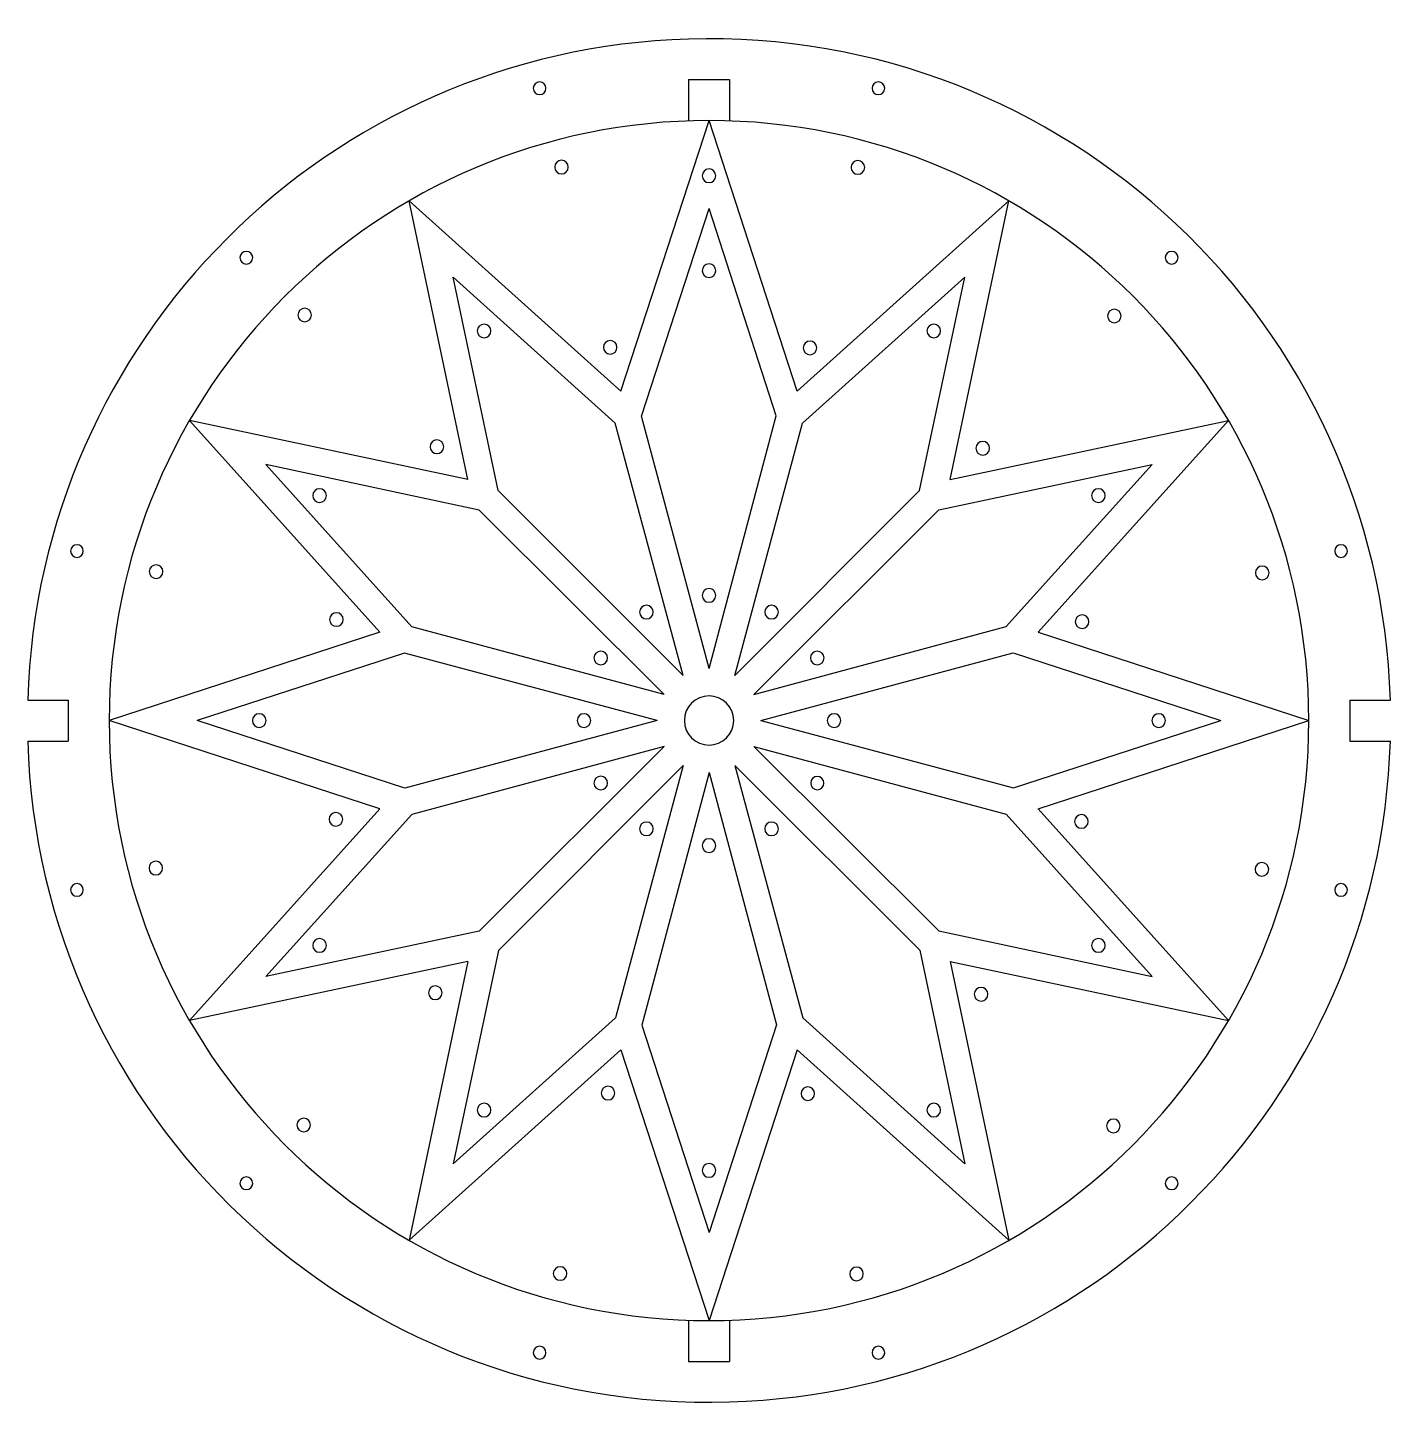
# Model space of a CAD drawing. Extents: x 99 to 198, y 54 to 156.
import ezdxf

# ---------------------------------------------------------------- set-up
doc = ezdxf.new("R2010")
doc.units = 0
doc.header["$MEASUREMENT"] = 0
doc.layers.add('MODELSKETCH_VISIBLE', color=7, linetype='CONTINUOUS')

# ---------------------------------------------------------------- blocks, each defined once
blk = doc.blocks.new('BLOCK_2')
at = {"layer": 'MODELSKETCH_VISIBLE'}
blk.add_open_spline([(158.84, 64.72), (158.84, 65), (159.07, 65.22), (159.34, 65.22), (159.62, 65.22), (159.84, 65), (159.84, 64.72), (159.84, 64.45), (159.62, 64.22), (159.34, 64.22), (159.07, 64.22), (158.84, 64.45), (158.84, 64.72), (158.84, 64.72), (158.84, 64.72), (158.84, 64.72)], degree=3, knots=[0, 0, 0, 0, 1, 1, 1, 2, 2, 2, 3, 3, 3, 4, 4, 4, 5, 5, 5, 5], dxfattribs=at)
blk = doc.blocks.new('BLOCK_3')
at = {"layer": 'MODELSKETCH_VISIBLE'}
blk.add_lwpolyline([(150.42, 102.01), (163.98, 88.45)], dxfattribs=at)
blk = doc.blocks.new('BLOCK_4')
at = {"layer": 'MODELSKETCH_VISIBLE'}
blk.add_lwpolyline([(151.82, 103.4), (165.39, 89.87)], dxfattribs=at)
blk = doc.blocks.new('BLOCK_5')
at = {"layer": 'MODELSKETCH_VISIBLE'}
blk.add_lwpolyline([(151.82, 103.4), (170.33, 98.44)], dxfattribs=at)
blk = doc.blocks.new('BLOCK_6')
at = {"layer": 'MODELSKETCH_VISIBLE'}
blk.add_lwpolyline([(152.33, 105.3), (170.84, 110.27)], dxfattribs=at)
blk = doc.blocks.new('BLOCK_7')
at = {"layer": 'MODELSKETCH_VISIBLE'}
blk.add_lwpolyline([(151.82, 107.21), (170.33, 112.2)], dxfattribs=at)
blk = doc.blocks.new('BLOCK_8')
at = {"layer": 'MODELSKETCH_VISIBLE'}
blk.add_open_spline([(135.63, 58.94), (135.63, 59.2), (135.84, 59.41), (136.1, 59.41), (136.35, 59.41), (136.56, 59.2), (136.56, 58.94), (136.56, 58.68), (136.35, 58.47), (136.1, 58.47), (135.84, 58.47), (135.63, 58.68), (135.63, 58.94), (135.63, 58.94), (135.63, 58.94), (135.63, 58.94)], degree=3, knots=[0, 0, 0, 0, 1, 1, 1, 2, 2, 2, 3, 3, 3, 4, 4, 4, 5, 5, 5, 5], dxfattribs=at)
blk = doc.blocks.new('BLOCK_9')
at = {"layer": 'MODELSKETCH_VISIBLE'}
blk.add_lwpolyline([(150.42, 108.6), (163.96, 122.18)], dxfattribs=at)
blk = doc.blocks.new('BLOCK_10')
at = {"layer": 'MODELSKETCH_VISIBLE'}
blk.add_open_spline([(155.98, 100.72), (155.98, 100.99), (156.2, 101.2), (156.46, 101.2), (156.73, 101.2), (156.95, 100.99), (156.95, 100.72), (156.95, 100.45), (156.73, 100.23), (156.46, 100.23), (156.2, 100.23), (155.98, 100.45), (155.98, 100.72), (155.98, 100.72), (155.98, 100.72), (155.98, 100.72)], degree=3, knots=[0, 0, 0, 0, 1, 1, 1, 2, 2, 2, 3, 3, 3, 4, 4, 4, 5, 5, 5, 5], dxfattribs=at)
blk = doc.blocks.new('BLOCK_11')
at = {"layer": 'MODELSKETCH_VISIBLE'}
blk.add_lwpolyline([(150.42, 108.6), (155.38, 127.12)], dxfattribs=at)
blk = doc.blocks.new('BLOCK_12')
at = {"layer": 'MODELSKETCH_VISIBLE'}
blk.add_open_spline([(118.36, 135.04), (118.36, 135.31), (118.58, 135.54), (118.86, 135.54), (119.13, 135.54), (119.36, 135.31), (119.36, 135.04), (119.36, 134.76), (119.13, 134.54), (118.86, 134.54), (118.58, 134.54), (118.36, 134.76), (118.36, 135.04), (118.36, 135.04), (118.36, 135.04), (118.36, 135.04)], degree=3, knots=[0, 0, 0, 0, 1, 1, 1, 2, 2, 2, 3, 3, 3, 4, 4, 4, 5, 5, 5, 5], dxfattribs=at)
blk = doc.blocks.new('BLOCK_13')
at = {"layer": 'MODELSKETCH_VISIBLE'}
blk.add_lwpolyline([(148.52, 109.11), (153.45, 127.64)], dxfattribs=at)
blk = doc.blocks.new('BLOCK_14')
at = {"layer": 'MODELSKETCH_VISIBLE'}
blk.add_lwpolyline([(148.52, 109.11), (143.56, 127.63)], dxfattribs=at)
blk = doc.blocks.new('BLOCK_15')
at = {"layer": 'MODELSKETCH_VISIBLE'}
blk.add_open_spline([(177.75, 134.97), (177.75, 135.24), (177.98, 135.47), (178.25, 135.47), (178.53, 135.47), (178.75, 135.24), (178.75, 134.97), (178.75, 134.69), (178.53, 134.47), (178.25, 134.47), (177.98, 134.47), (177.75, 134.69), (177.75, 134.97), (177.75, 134.97), (177.75, 134.97), (177.75, 134.97)], degree=3, knots=[0, 0, 0, 0, 1, 1, 1, 2, 2, 2, 3, 3, 3, 4, 4, 4, 5, 5, 5, 5], dxfattribs=at)
blk = doc.blocks.new('BLOCK_16')
at = {"layer": 'MODELSKETCH_VISIBLE'}
blk.add_lwpolyline([(126.71, 112.17), (116, 124.08)], dxfattribs=at)
blk = doc.blocks.new('BLOCK_17')
at = {"layer": 'MODELSKETCH_VISIBLE'}
blk.add_lwpolyline([(144.71, 105.3), (126.2, 100.34)], dxfattribs=at)
blk = doc.blocks.new('BLOCK_18')
at = {"layer": 'MODELSKETCH_VISIBLE'}
blk.add_lwpolyline([(101.52, 106.8), (101.52, 103.8)], dxfattribs=at)
blk = doc.blocks.new('BLOCK_19')
at = {"layer": 'MODELSKETCH_VISIBLE'}
blk.add_lwpolyline([(141.65, 83.49), (129.75, 72.79)], dxfattribs=at)
blk = doc.blocks.new('BLOCK_20')
at = {"layer": 'MODELSKETCH_VISIBLE'}
blk.add_open_spline([(101.69, 92.88), (101.69, 93.14), (101.9, 93.35), (102.16, 93.35), (102.41, 93.35), (102.62, 93.14), (102.62, 92.88), (102.62, 92.62), (102.41, 92.41), (102.16, 92.41), (101.9, 92.41), (101.69, 92.62), (101.69, 92.88), (101.69, 92.88), (101.69, 92.88), (101.69, 92.88)], degree=3, knots=[0, 0, 0, 0, 1, 1, 1, 2, 2, 2, 3, 3, 3, 4, 4, 4, 5, 5, 5, 5], dxfattribs=at)
blk = doc.blocks.new('BLOCK_21')
at = {"layer": 'MODELSKETCH_VISIBLE'}
blk.add_lwpolyline([(145.22, 103.4), (126.71, 98.41)], dxfattribs=at)
blk = doc.blocks.new('BLOCK_22')
at = {"layer": 'MODELSKETCH_VISIBLE'}
blk.add_lwpolyline([(98.54, 103.8), (101.52, 103.8)], dxfattribs=at)
blk = doc.blocks.new('BLOCK_23')
at = {"layer": 'MODELSKETCH_VISIBLE'}
blk.add_lwpolyline([(148.52, 101.5), (143.59, 82.97)], dxfattribs=at)
blk = doc.blocks.new('BLOCK_24')
at = {"layer": 'MODELSKETCH_VISIBLE'}
blk.add_lwpolyline([(195.52, 103.8), (198.5, 103.8)], dxfattribs=at)
blk = doc.blocks.new('BLOCK_25')
at = {"layer": 'MODELSKETCH_VISIBLE'}
blk.add_lwpolyline([(170.33, 98.44), (181.04, 86.53)], dxfattribs=at)
blk = doc.blocks.new('BLOCK_26')
at = {"layer": 'MODELSKETCH_VISIBLE'}
blk.add_open_spline([(137.2, 145.89), (137.2, 146.16), (137.42, 146.39), (137.7, 146.39), (137.97, 146.39), (138.2, 146.16), (138.2, 145.89), (138.2, 145.61), (137.97, 145.39), (137.7, 145.39), (137.42, 145.39), (137.2, 145.61), (137.2, 145.89), (137.2, 145.89), (137.2, 145.89), (137.2, 145.89)], degree=3, knots=[0, 0, 0, 0, 1, 1, 1, 2, 2, 2, 3, 3, 3, 4, 4, 4, 5, 5, 5, 5], dxfattribs=at)
blk = doc.blocks.new('BLOCK_27')
at = {"layer": 'MODELSKETCH_VISIBLE'}
blk.add_lwpolyline([(147.02, 152.3), (150.02, 152.3)], dxfattribs=at)
blk = doc.blocks.new('BLOCK_28')
at = {"layer": 'MODELSKETCH_VISIBLE'}
blk.add_open_spline([(119.45, 88.81), (119.45, 89.09), (119.67, 89.31), (119.95, 89.31), (120.23, 89.31), (120.45, 89.09), (120.45, 88.81), (120.45, 88.53), (120.23, 88.31), (119.95, 88.31), (119.67, 88.31), (119.45, 88.53), (119.45, 88.81), (119.45, 88.81), (119.45, 88.81), (119.45, 88.81)], degree=3, knots=[0, 0, 0, 0, 1, 1, 1, 2, 2, 2, 3, 3, 3, 4, 4, 4, 5, 5, 5, 5], dxfattribs=at)
blk = doc.blocks.new('BLOCK_29')
at = {"layer": 'MODELSKETCH_VISIBLE'}
blk.add_lwpolyline([(165.39, 89.87), (181.04, 86.53)], dxfattribs=at)
blk = doc.blocks.new('BLOCK_30')
at = {"layer": 'MODELSKETCH_VISIBLE'}
blk.add_open_spline([(148.02, 145.25), (148.02, 145.52), (148.24, 145.75), (148.52, 145.75), (148.8, 145.75), (149.02, 145.52), (149.02, 145.25), (149.02, 144.97), (148.8, 144.75), (148.52, 144.75), (148.24, 144.75), (148.02, 144.97), (148.02, 145.25), (148.02, 145.25), (148.02, 145.25), (148.02, 145.25)], degree=3, knots=[0, 0, 0, 0, 1, 1, 1, 2, 2, 2, 3, 3, 3, 4, 4, 4, 5, 5, 5, 5], dxfattribs=at)
blk = doc.blocks.new('BLOCK_31')
at = {"layer": 'MODELSKETCH_VISIBLE'}
blk.add_open_spline([(98.54, 103.8), (99.37, 76.2), (122.42, 54.5), (150.02, 55.33), (176.46, 56.12), (197.7, 77.37), (198.5, 103.8)], degree=3, knots=[0, 0, 0, 0, 1, 1, 1, 2, 2, 2, 2], dxfattribs=at)
blk = doc.blocks.new('BLOCK_32')
at = {"layer": 'MODELSKETCH_VISIBLE'}
blk.add_lwpolyline([(151.82, 107.21), (165.37, 120.76)], dxfattribs=at)
blk = doc.blocks.new('BLOCK_33')
at = {"layer": 'MODELSKETCH_VISIBLE'}
blk.add_open_spline([(148.02, 96.13), (148.02, 96.41), (148.24, 96.63), (148.52, 96.63), (148.8, 96.63), (149.02, 96.41), (149.02, 96.13), (149.02, 95.86), (148.8, 95.63), (148.52, 95.63), (148.24, 95.63), (148.02, 95.86), (148.02, 96.13), (148.02, 96.13), (148.02, 96.13), (148.02, 96.13)], degree=3, knots=[0, 0, 0, 0, 1, 1, 1, 2, 2, 2, 3, 3, 3, 4, 4, 4, 5, 5, 5, 5], dxfattribs=at)
blk = doc.blocks.new('BLOCK_34')
at = {"layer": 'MODELSKETCH_VISIBLE'}
blk.add_lwpolyline([(155.41, 83.5), (167.29, 72.79)], dxfattribs=at)
blk = doc.blocks.new('BLOCK_35')
at = {"layer": 'MODELSKETCH_VISIBLE'}
blk.add_lwpolyline([(143.59, 82.97), (148.52, 67.76)], dxfattribs=at)
blk = doc.blocks.new('BLOCK_36')
at = {"layer": 'MODELSKETCH_VISIBLE'}
blk.add_open_spline([(175.34, 97.9), (175.34, 98.17), (175.57, 98.4), (175.84, 98.4), (176.12, 98.4), (176.34, 98.17), (176.34, 97.9), (176.34, 97.62), (176.12, 97.4), (175.84, 97.4), (175.57, 97.4), (175.34, 97.62), (175.34, 97.9), (175.34, 97.9), (175.34, 97.9), (175.34, 97.9)], degree=3, knots=[0, 0, 0, 0, 1, 1, 1, 2, 2, 2, 3, 3, 3, 4, 4, 4, 5, 5, 5, 5], dxfattribs=at)
blk = doc.blocks.new('BLOCK_37')
at = {"layer": 'MODELSKETCH_VISIBLE'}
blk.add_lwpolyline([(145.22, 103.4), (131.67, 89.85)], dxfattribs=at)
blk = doc.blocks.new('BLOCK_38')
at = {"layer": 'MODELSKETCH_VISIBLE'}
blk.add_open_spline([(127.94, 85.34), (127.94, 85.62), (128.17, 85.84), (128.44, 85.84), (128.72, 85.84), (128.94, 85.62), (128.94, 85.34), (128.94, 85.07), (128.72, 84.84), (128.44, 84.84), (128.17, 84.84), (127.94, 85.07), (127.94, 85.34), (127.94, 85.34), (127.94, 85.34), (127.94, 85.34)], degree=3, knots=[0, 0, 0, 0, 1, 1, 1, 2, 2, 2, 3, 3, 3, 4, 4, 4, 5, 5, 5, 5], dxfattribs=at)
blk = doc.blocks.new('BLOCK_39')
at = {"layer": 'MODELSKETCH_VISIBLE'}
blk.add_lwpolyline([(98.54, 106.8), (101.52, 106.8)], dxfattribs=at)
blk = doc.blocks.new('BLOCK_40')
at = {"layer": 'MODELSKETCH_VISIBLE'}
blk.add_lwpolyline([(153.48, 82.98), (148.52, 67.76)], dxfattribs=at)
blk = doc.blocks.new('BLOCK_41')
at = {"layer": 'MODELSKETCH_VISIBLE'}
blk.add_lwpolyline([(170.85, 100.37), (186.07, 105.3)], dxfattribs=at)
blk = doc.blocks.new('BLOCK_42')
at = {"layer": 'MODELSKETCH_VISIBLE'}
blk.add_lwpolyline([(170.84, 110.27), (186.07, 105.3)], dxfattribs=at)
blk = doc.blocks.new('BLOCK_43')
at = {"layer": 'MODELSKETCH_VISIBLE'}
blk.add_lwpolyline([(147.02, 61.33), (147.02, 58.3)], dxfattribs=at)
blk = doc.blocks.new('BLOCK_44')
at = {"layer": 'MODELSKETCH_VISIBLE'}
blk.add_lwpolyline([(130.84, 122.98), (126.52, 143.41)], dxfattribs=at)
blk = doc.blocks.new('BLOCK_45')
at = {"layer": 'MODELSKETCH_VISIBLE'}
blk.add_lwpolyline([(142.05, 129.45), (126.52, 143.41)], dxfattribs=at)
blk = doc.blocks.new('BLOCK_46')
at = {"layer": 'MODELSKETCH_VISIBLE'}
blk.add_open_spline([(155.27, 77.94), (155.27, 78.21), (155.49, 78.44), (155.77, 78.44), (156.04, 78.44), (156.27, 78.21), (156.27, 77.94), (156.27, 77.66), (156.04, 77.44), (155.77, 77.44), (155.49, 77.44), (155.27, 77.66), (155.27, 77.94), (155.27, 77.94), (155.27, 77.94), (155.27, 77.94)], degree=3, knots=[0, 0, 0, 0, 1, 1, 1, 2, 2, 2, 3, 3, 3, 4, 4, 4, 5, 5, 5, 5], dxfattribs=at)
blk = doc.blocks.new('BLOCK_47')
at = {"layer": 'MODELSKETCH_VISIBLE'}
blk.add_lwpolyline([(124.37, 111.77), (110.41, 127.3)], dxfattribs=at)
blk = doc.blocks.new('BLOCK_48')
at = {"layer": 'MODELSKETCH_VISIBLE'}
blk.add_lwpolyline([(154.99, 129.45), (148.52, 149.3)], dxfattribs=at)
blk = doc.blocks.new('BLOCK_49')
at = {"layer": 'MODELSKETCH_VISIBLE'}
blk.add_lwpolyline([(195.52, 106.8), (195.52, 103.8)], dxfattribs=at)
blk = doc.blocks.new('BLOCK_50')
at = {"layer": 'MODELSKETCH_VISIBLE'}
blk.add_open_spline([(107.46, 116.22), (107.46, 116.5), (107.69, 116.72), (107.96, 116.72), (108.24, 116.72), (108.46, 116.5), (108.46, 116.22), (108.46, 115.95), (108.24, 115.72), (107.96, 115.72), (107.69, 115.72), (107.46, 115.95), (107.46, 116.22), (107.46, 116.22), (107.46, 116.22), (107.46, 116.22)], degree=3, knots=[0, 0, 0, 0, 1, 1, 1, 2, 2, 2, 3, 3, 3, 4, 4, 4, 5, 5, 5, 5], dxfattribs=at)
blk = doc.blocks.new('BLOCK_51')
at = {"layer": 'MODELSKETCH_VISIBLE'}
blk.add_lwpolyline([(124.37, 111.77), (104.52, 105.3)], dxfattribs=at)
blk = doc.blocks.new('BLOCK_52')
at = {"layer": 'MODELSKETCH_VISIBLE'}
blk.add_lwpolyline([(154.99, 129.45), (170.52, 143.41)], dxfattribs=at)
blk = doc.blocks.new('BLOCK_53')
at = {"layer": 'MODELSKETCH_VISIBLE'}
blk.add_open_spline([(157.19, 105.3), (157.19, 105.58), (157.42, 105.8), (157.69, 105.8), (157.97, 105.8), (158.19, 105.58), (158.19, 105.3), (158.19, 105.03), (157.97, 104.8), (157.69, 104.8), (157.42, 104.8), (157.19, 105.03), (157.19, 105.3), (157.19, 105.3), (157.19, 105.3), (157.19, 105.3)], degree=3, knots=[0, 0, 0, 0, 1, 1, 1, 2, 2, 2, 3, 3, 3, 4, 4, 4, 5, 5, 5, 5], dxfattribs=at)
blk = doc.blocks.new('BLOCK_54')
at = {"layer": 'MODELSKETCH_VISIBLE'}
blk.add_lwpolyline([(126.19, 110.24), (110.97, 105.3)], dxfattribs=at)
blk = doc.blocks.new('BLOCK_55')
at = {"layer": 'MODELSKETCH_VISIBLE'}
blk.add_open_spline([(176.59, 121.8), (176.59, 122.07), (176.81, 122.3), (177.09, 122.3), (177.37, 122.3), (177.59, 122.07), (177.59, 121.8), (177.59, 121.52), (177.37, 121.3), (177.09, 121.3), (176.81, 121.3), (176.59, 121.52), (176.59, 121.8), (176.59, 121.8), (176.59, 121.8), (176.59, 121.8)], degree=3, knots=[0, 0, 0, 0, 1, 1, 1, 2, 2, 2, 3, 3, 3, 4, 4, 4, 5, 5, 5, 5], dxfattribs=at)
blk = doc.blocks.new('BLOCK_56')
at = {"layer": 'MODELSKETCH_VISIBLE'}
blk.add_lwpolyline([(126.2, 100.34), (110.97, 105.3)], dxfattribs=at)
blk = doc.blocks.new('BLOCK_57')
at = {"layer": 'MODELSKETCH_VISIBLE'}
blk.add_open_spline([(135.63, 151.67), (135.63, 151.93), (135.84, 152.14), (136.1, 152.14), (136.35, 152.14), (136.56, 151.93), (136.56, 151.67), (136.56, 151.41), (136.35, 151.2), (136.1, 151.2), (135.84, 151.2), (135.63, 151.41), (135.63, 151.67), (135.63, 151.67), (135.63, 151.67), (135.63, 151.67)], degree=3, knots=[0, 0, 0, 0, 1, 1, 1, 2, 2, 2, 3, 3, 3, 4, 4, 4, 5, 5, 5, 5], dxfattribs=at)
blk = doc.blocks.new('BLOCK_58')
at = {"layer": 'MODELSKETCH_VISIBLE'}
blk.add_lwpolyline([(124.37, 98.83), (110.41, 83.3)], dxfattribs=at)
blk = doc.blocks.new('BLOCK_59')
at = {"layer": 'MODELSKETCH_VISIBLE'}
blk.add_open_spline([(143.43, 97.36), (143.43, 97.64), (143.66, 97.86), (143.93, 97.86), (144.21, 97.86), (144.43, 97.64), (144.43, 97.36), (144.43, 97.08), (144.21, 96.86), (143.93, 96.86), (143.66, 96.86), (143.43, 97.08), (143.43, 97.36), (143.43, 97.36), (143.43, 97.36), (143.43, 97.36)], degree=3, knots=[0, 0, 0, 0, 1, 1, 1, 2, 2, 2, 3, 3, 3, 4, 4, 4, 5, 5, 5, 5], dxfattribs=at)
blk = doc.blocks.new('BLOCK_60')
at = {"layer": 'MODELSKETCH_VISIBLE'}
blk.add_lwpolyline([(126.71, 98.41), (116, 86.53)], dxfattribs=at)
blk = doc.blocks.new('BLOCK_61')
at = {"layer": 'MODELSKETCH_VISIBLE'}
blk.add_lwpolyline([(133.08, 88.43), (129.75, 72.79)], dxfattribs=at)
blk = doc.blocks.new('BLOCK_62')
at = {"layer": 'MODELSKETCH_VISIBLE'}
blk.add_lwpolyline([(146.62, 108.6), (133.06, 122.16)], dxfattribs=at)
blk = doc.blocks.new('BLOCK_63')
at = {"layer": 'MODELSKETCH_VISIBLE'}
blk.add_open_spline([(168.1, 125.27), (168.1, 125.54), (168.32, 125.77), (168.6, 125.77), (168.87, 125.77), (169.1, 125.54), (169.1, 125.27), (169.1, 124.99), (168.87, 124.77), (168.6, 124.77), (168.32, 124.77), (168.1, 124.99), (168.1, 125.27), (168.1, 125.27), (168.1, 125.27), (168.1, 125.27)], degree=3, knots=[0, 0, 0, 0, 1, 1, 1, 2, 2, 2, 3, 3, 3, 4, 4, 4, 5, 5, 5, 5], dxfattribs=at)
blk = doc.blocks.new('BLOCK_64')
at = {"layer": 'MODELSKETCH_VISIBLE'}
blk.add_lwpolyline([(142.05, 81.16), (148.52, 61.3)], dxfattribs=at)
blk = doc.blocks.new('BLOCK_65')
at = {"layer": 'MODELSKETCH_VISIBLE'}
blk.add_open_spline([(148.02, 114.48), (148.02, 114.75), (148.24, 114.98), (148.52, 114.98), (148.8, 114.98), (149.02, 114.75), (149.02, 114.48), (149.02, 114.2), (148.8, 113.98), (148.52, 113.98), (148.24, 113.98), (148.02, 114.2), (148.02, 114.48), (148.02, 114.48), (148.02, 114.48), (148.02, 114.48)], degree=3, knots=[0, 0, 0, 0, 1, 1, 1, 2, 2, 2, 3, 3, 3, 4, 4, 4, 5, 5, 5, 5], dxfattribs=at)
blk = doc.blocks.new('BLOCK_66')
at = {"layer": 'MODELSKETCH_VISIBLE'}
blk.add_lwpolyline([(145.22, 107.21), (131.65, 120.74)], dxfattribs=at)
blk = doc.blocks.new('BLOCK_67')
at = {"layer": 'MODELSKETCH_VISIBLE'}
blk.add_open_spline([(181.99, 71.36), (181.99, 71.62), (182.2, 71.83), (182.46, 71.83), (182.72, 71.83), (182.93, 71.62), (182.93, 71.36), (182.93, 71.1), (182.72, 70.9), (182.46, 70.9), (182.2, 70.9), (181.99, 71.1), (181.99, 71.36), (181.99, 71.36), (181.99, 71.36), (181.99, 71.36)], degree=3, knots=[0, 0, 0, 0, 1, 1, 1, 2, 2, 2, 3, 3, 3, 4, 4, 4, 5, 5, 5, 5], dxfattribs=at)
blk = doc.blocks.new('BLOCK_68')
at = {"layer": 'MODELSKETCH_VISIBLE'}
blk.add_lwpolyline([(145.22, 107.21), (126.71, 112.17)], dxfattribs=at)
blk = doc.blocks.new('BLOCK_69')
at = {"layer": 'MODELSKETCH_VISIBLE'}
blk.add_lwpolyline([(130.84, 87.63), (110.41, 83.3)], dxfattribs=at)
blk = doc.blocks.new('BLOCK_70')
at = {"layer": 'MODELSKETCH_VISIBLE'}
blk.add_lwpolyline([(131.67, 89.85), (116, 86.53)], dxfattribs=at)
blk = doc.blocks.new('BLOCK_71')
at = {"layer": 'MODELSKETCH_VISIBLE'}
blk.add_lwpolyline([(133.06, 122.16), (129.75, 137.82)], dxfattribs=at)
blk = doc.blocks.new('BLOCK_72')
at = {"layer": 'MODELSKETCH_VISIBLE'}
blk.add_lwpolyline([(147.02, 58.3), (150.02, 58.3)], dxfattribs=at)
blk = doc.blocks.new('BLOCK_73')
at = {"layer": 'MODELSKETCH_VISIBLE'}
blk.add_lwpolyline([(163.98, 88.45), (167.29, 72.79)], dxfattribs=at)
blk = doc.blocks.new('BLOCK_74')
at = {"layer": 'MODELSKETCH_VISIBLE'}
blk.add_open_spline([(177.68, 75.57), (177.68, 75.85), (177.91, 76.07), (178.18, 76.07), (178.46, 76.07), (178.68, 75.85), (178.68, 75.57), (178.68, 75.29), (178.46, 75.07), (178.18, 75.07), (177.91, 75.07), (177.68, 75.29), (177.68, 75.57), (177.68, 75.57), (177.68, 75.57), (177.68, 75.57)], degree=3, knots=[0, 0, 0, 0, 1, 1, 1, 2, 2, 2, 3, 3, 3, 4, 4, 4, 5, 5, 5, 5], dxfattribs=at)
blk = doc.blocks.new('BLOCK_75')
at = {"layer": 'MODELSKETCH_VISIBLE'}
blk.add_lwpolyline([(142.05, 81.16), (126.52, 67.2)], dxfattribs=at)
blk = doc.blocks.new('BLOCK_76')
at = {"layer": 'MODELSKETCH_VISIBLE'}
blk.add_lwpolyline([(141.63, 127.11), (129.75, 137.82)], dxfattribs=at)
blk = doc.blocks.new('BLOCK_77')
at = {"layer": 'MODELSKETCH_VISIBLE'}
blk.add_open_spline([(140.08, 109.89), (140.08, 110.17), (140.3, 110.39), (140.58, 110.39), (140.85, 110.39), (141.08, 110.17), (141.08, 109.89), (141.08, 109.61), (140.85, 109.39), (140.58, 109.39), (140.3, 109.39), (140.08, 109.61), (140.08, 109.89), (140.08, 109.89), (140.08, 109.89), (140.08, 109.89)], degree=3, knots=[0, 0, 0, 0, 1, 1, 1, 2, 2, 2, 3, 3, 3, 4, 4, 4, 5, 5, 5, 5], dxfattribs=at)
blk = doc.blocks.new('BLOCK_78')
at = {"layer": 'MODELSKETCH_VISIBLE'}
blk.add_lwpolyline([(143.56, 127.63), (148.52, 142.85)], dxfattribs=at)
blk = doc.blocks.new('BLOCK_79')
at = {"layer": 'MODELSKETCH_VISIBLE'}
blk.add_lwpolyline([(146.62, 102.01), (141.65, 83.49)], dxfattribs=at)
blk = doc.blocks.new('BLOCK_80')
at = {"layer": 'MODELSKETCH_VISIBLE'}
blk.add_open_spline([(119.45, 121.8), (119.45, 122.07), (119.67, 122.3), (119.95, 122.3), (120.23, 122.3), (120.45, 122.07), (120.45, 121.8), (120.45, 121.52), (120.23, 121.3), (119.95, 121.3), (119.67, 121.3), (119.45, 121.52), (119.45, 121.8), (119.45, 121.8), (119.45, 121.8), (119.45, 121.8)], degree=3, knots=[0, 0, 0, 0, 1, 1, 1, 2, 2, 2, 3, 3, 3, 4, 4, 4, 5, 5, 5, 5], dxfattribs=at)
blk = doc.blocks.new('BLOCK_81')
at = {"layer": 'MODELSKETCH_VISIBLE'}
blk.add_lwpolyline([(195.52, 106.8), (198.5, 106.8)], dxfattribs=at)
blk = doc.blocks.new('BLOCK_82')
at = {"layer": 'MODELSKETCH_VISIBLE'}
blk.add_lwpolyline([(153.45, 127.64), (148.52, 142.85)], dxfattribs=at)
blk = doc.blocks.new('BLOCK_83')
at = {"layer": 'MODELSKETCH_VISIBLE'}
blk.add_open_spline([(155.43, 132.63), (155.43, 132.91), (155.65, 133.13), (155.93, 133.13), (156.2, 133.13), (156.43, 132.91), (156.43, 132.63), (156.43, 132.35), (156.2, 132.13), (155.93, 132.13), (155.65, 132.13), (155.43, 132.35), (155.43, 132.63), (155.43, 132.63), (155.43, 132.63), (155.43, 132.63)], degree=3, knots=[0, 0, 0, 0, 1, 1, 1, 2, 2, 2, 3, 3, 3, 4, 4, 4, 5, 5, 5, 5], dxfattribs=at)
blk = doc.blocks.new('BLOCK_84')
at = {"layer": 'MODELSKETCH_VISIBLE'}
blk.add_lwpolyline([(148.52, 101.5), (153.48, 82.98)], dxfattribs=at)
blk = doc.blocks.new('BLOCK_85')
at = {"layer": 'MODELSKETCH_VISIBLE'}
blk.add_open_spline([(188.6, 116.13), (188.6, 116.4), (188.82, 116.63), (189.1, 116.63), (189.38, 116.63), (189.6, 116.4), (189.6, 116.13), (189.6, 115.85), (189.38, 115.63), (189.1, 115.63), (188.82, 115.63), (188.6, 115.85), (188.6, 116.13), (188.6, 116.13), (188.6, 116.13), (188.6, 116.13)], degree=3, knots=[0, 0, 0, 0, 1, 1, 1, 2, 2, 2, 3, 3, 3, 4, 4, 4, 5, 5, 5, 5], dxfattribs=at)
blk = doc.blocks.new('BLOCK_86')
at = {"layer": 'MODELSKETCH_VISIBLE'}
blk.add_lwpolyline([(150.42, 102.01), (155.41, 83.5)], dxfattribs=at)
blk = doc.blocks.new('BLOCK_87')
at = {"layer": 'MODELSKETCH_VISIBLE'}
blk.add_open_spline([(198.5, 106.8), (197.67, 134.41), (174.62, 156.11), (147.02, 155.28), (120.58, 154.49), (99.34, 133.24), (98.54, 106.8)], degree=3, knots=[0, 0, 0, 0, 1, 1, 1, 2, 2, 2, 2], dxfattribs=at)
blk = doc.blocks.new('BLOCK_88')
at = {"layer": 'MODELSKETCH_VISIBLE'}
blk.add_lwpolyline([(163.96, 122.18), (167.29, 137.82)], dxfattribs=at)
blk = doc.blocks.new('BLOCK_89')
at = {"layer": 'MODELSKETCH_VISIBLE'}
blk.add_open_spline([(146.71, 105.3), (146.71, 106.3), (147.52, 107.11), (148.52, 107.11), (149.52, 107.11), (150.33, 106.3), (150.33, 105.3), (150.33, 104.31), (149.52, 103.5), (148.52, 103.5), (147.52, 103.5), (146.71, 104.31), (146.71, 105.3), (146.71, 105.3), (146.71, 105.3), (146.71, 105.3)], degree=3, knots=[0, 0, 0, 0, 1, 1, 1, 2, 2, 2, 3, 3, 3, 4, 4, 4, 5, 5, 5, 5], dxfattribs=at)
blk = doc.blocks.new('BLOCK_90')
at = {"layer": 'MODELSKETCH_VISIBLE'}
blk.add_lwpolyline([(150.02, 61.33), (150.02, 58.3)], dxfattribs=at)
blk = doc.blocks.new('BLOCK_91')
at = {"layer": 'MODELSKETCH_VISIBLE'}
blk.add_lwpolyline([(165.37, 120.76), (181.04, 124.08)], dxfattribs=at)
blk = doc.blocks.new('BLOCK_92')
at = {"layer": 'MODELSKETCH_VISIBLE'}
blk.add_open_spline([(152.61, 113.25), (152.61, 113.52), (152.83, 113.75), (153.11, 113.75), (153.38, 113.75), (153.61, 113.52), (153.61, 113.25), (153.61, 112.97), (153.38, 112.75), (153.11, 112.75), (152.83, 112.75), (152.61, 112.97), (152.61, 113.25), (152.61, 113.25), (152.61, 113.25), (152.61, 113.25)], degree=3, knots=[0, 0, 0, 0, 1, 1, 1, 2, 2, 2, 3, 3, 3, 4, 4, 4, 5, 5, 5, 5], dxfattribs=at)
blk = doc.blocks.new('BLOCK_93')
at = {"layer": 'MODELSKETCH_VISIBLE'}
blk.add_lwpolyline([(170.33, 112.2), (181.04, 124.08)], dxfattribs=at)
blk = doc.blocks.new('BLOCK_94')
at = {"layer": 'MODELSKETCH_VISIBLE'}
blk.add_open_spline([(140.61, 77.98), (140.61, 78.25), (140.84, 78.48), (141.11, 78.48), (141.39, 78.48), (141.61, 78.25), (141.61, 77.98), (141.61, 77.7), (141.39, 77.48), (141.11, 77.48), (140.84, 77.48), (140.61, 77.7), (140.61, 77.98), (140.61, 77.98), (140.61, 77.98), (140.61, 77.98)], degree=3, knots=[0, 0, 0, 0, 1, 1, 1, 2, 2, 2, 3, 3, 3, 4, 4, 4, 5, 5, 5, 5], dxfattribs=at)
blk = doc.blocks.new('BLOCK_95')
at = {"layer": 'MODELSKETCH_VISIBLE'}
blk.add_lwpolyline([(144.71, 105.3), (126.19, 110.24)], dxfattribs=at)
blk = doc.blocks.new('BLOCK_96')
at = {"layer": 'MODELSKETCH_VISIBLE'}
blk.add_lwpolyline([(147.02, 152.3), (147.02, 149.28)], dxfattribs=at)
blk = doc.blocks.new('BLOCK_97')
at = {"layer": 'MODELSKETCH_VISIBLE'}
blk.add_open_spline([(188.58, 94.39), (188.58, 94.66), (188.8, 94.89), (189.08, 94.89), (189.35, 94.89), (189.58, 94.66), (189.58, 94.39), (189.58, 94.11), (189.35, 93.89), (189.08, 93.89), (188.8, 93.89), (188.58, 94.11), (188.58, 94.39), (188.58, 94.39), (188.58, 94.39), (188.58, 94.39)], degree=3, knots=[0, 0, 0, 0, 1, 1, 1, 2, 2, 2, 3, 3, 3, 4, 4, 4, 5, 5, 5, 5], dxfattribs=at)
blk = doc.blocks.new('BLOCK_98')
at = {"layer": 'MODELSKETCH_VISIBLE'}
blk.add_open_spline([(143.43, 113.25), (143.43, 113.52), (143.66, 113.75), (143.93, 113.75), (144.21, 113.75), (144.43, 113.52), (144.43, 113.25), (144.43, 112.97), (144.21, 112.75), (143.93, 112.75), (143.66, 112.75), (143.43, 112.97), (143.43, 113.25), (143.43, 113.25), (143.43, 113.25), (143.43, 113.25)], degree=3, knots=[0, 0, 0, 0, 1, 1, 1, 2, 2, 2, 3, 3, 3, 4, 4, 4, 5, 5, 5, 5], dxfattribs=at)
blk = doc.blocks.new('BLOCK_99')
at = {"layer": 'MODELSKETCH_VISIBLE'}
blk.add_open_spline([(155.96, 109.89), (155.96, 110.17), (156.19, 110.39), (156.46, 110.39), (156.74, 110.39), (156.96, 110.17), (156.96, 109.89), (156.96, 109.61), (156.74, 109.39), (156.46, 109.39), (156.19, 109.39), (155.96, 109.61), (155.96, 109.89), (155.96, 109.89), (155.96, 109.89), (155.96, 109.89)], degree=3, knots=[0, 0, 0, 0, 1, 1, 1, 2, 2, 2, 3, 3, 3, 4, 4, 4, 5, 5, 5, 5], dxfattribs=at)
blk = doc.blocks.new('BLOCK_100')
at = {"layer": 'MODELSKETCH_VISIBLE'}
blk.add_open_spline([(152.61, 97.36), (152.61, 97.64), (152.83, 97.86), (153.11, 97.86), (153.38, 97.86), (153.61, 97.64), (153.61, 97.36), (153.61, 97.08), (153.38, 96.86), (153.11, 96.86), (152.83, 96.86), (152.61, 97.08), (152.61, 97.36), (152.61, 97.36), (152.61, 97.36), (152.61, 97.36)], degree=3, knots=[0, 0, 0, 0, 1, 1, 1, 2, 2, 2, 3, 3, 3, 4, 4, 4, 5, 5, 5, 5], dxfattribs=at)
blk = doc.blocks.new('BLOCK_101')
at = {"layer": 'MODELSKETCH_VISIBLE'}
blk.add_open_spline([(140.08, 100.72), (140.08, 100.99), (140.3, 101.22), (140.58, 101.22), (140.85, 101.22), (141.08, 100.99), (141.08, 100.72), (141.08, 100.44), (140.85, 100.22), (140.58, 100.22), (140.3, 100.22), (140.08, 100.44), (140.08, 100.72), (140.08, 100.72), (140.08, 100.72), (140.08, 100.72)], degree=3, knots=[0, 0, 0, 0, 1, 1, 1, 2, 2, 2, 3, 3, 3, 4, 4, 4, 5, 5, 5, 5], dxfattribs=at)
blk = doc.blocks.new('BLOCK_102')
at = {"layer": 'MODELSKETCH_VISIBLE'}
blk.add_open_spline([(101.69, 117.73), (101.69, 117.99), (101.9, 118.19), (102.16, 118.19), (102.41, 118.19), (102.62, 117.99), (102.62, 117.73), (102.62, 117.47), (102.41, 117.26), (102.16, 117.26), (101.9, 117.26), (101.69, 117.47), (101.69, 117.73), (101.69, 117.73), (101.69, 117.73), (101.69, 117.73)], degree=3, knots=[0, 0, 0, 0, 1, 1, 1, 2, 2, 2, 3, 3, 3, 4, 4, 4, 5, 5, 5, 5], dxfattribs=at)
blk = doc.blocks.new('BLOCK_103')
at = {"layer": 'MODELSKETCH_VISIBLE'}
blk.add_open_spline([(194.42, 117.73), (194.42, 117.99), (194.63, 118.19), (194.88, 118.19), (195.14, 118.19), (195.35, 117.99), (195.35, 117.73), (195.35, 117.47), (195.14, 117.26), (194.88, 117.26), (194.63, 117.26), (194.42, 117.47), (194.42, 117.73), (194.42, 117.73), (194.42, 117.73), (194.42, 117.73)], degree=3, knots=[0, 0, 0, 0, 1, 1, 1, 2, 2, 2, 3, 3, 3, 4, 4, 4, 5, 5, 5, 5], dxfattribs=at)
blk = doc.blocks.new('BLOCK_104')
at = {"layer": 'MODELSKETCH_VISIBLE'}
blk.add_open_spline([(114.11, 139.25), (114.11, 139.5), (114.32, 139.71), (114.58, 139.71), (114.84, 139.71), (115.05, 139.5), (115.05, 139.25), (115.05, 138.99), (114.84, 138.78), (114.58, 138.78), (114.32, 138.78), (114.11, 138.99), (114.11, 139.25), (114.11, 139.25), (114.11, 139.25), (114.11, 139.25)], degree=3, knots=[0, 0, 0, 0, 1, 1, 1, 2, 2, 2, 3, 3, 3, 4, 4, 4, 5, 5, 5, 5], dxfattribs=at)
blk = doc.blocks.new('BLOCK_105')
at = {"layer": 'MODELSKETCH_VISIBLE'}
blk.add_lwpolyline([(131.65, 120.74), (116, 124.08)], dxfattribs=at)
blk = doc.blocks.new('BLOCK_106')
at = {"layer": 'MODELSKETCH_VISIBLE'}
blk.add_open_spline([(148.02, 138.29), (148.02, 138.57), (148.24, 138.79), (148.52, 138.79), (148.8, 138.79), (149.02, 138.57), (149.02, 138.29), (149.02, 138.02), (148.8, 137.79), (148.52, 137.79), (148.24, 137.79), (148.02, 138.02), (148.02, 138.29), (148.02, 138.29), (148.02, 138.29), (148.02, 138.29)], degree=3, knots=[0, 0, 0, 0, 1, 1, 1, 2, 2, 2, 3, 3, 3, 4, 4, 4, 5, 5, 5, 5], dxfattribs=at)
blk = doc.blocks.new('BLOCK_107')
at = {"layer": 'MODELSKETCH_VISIBLE'}
blk.add_open_spline([(158.94, 145.86), (158.94, 146.14), (159.16, 146.36), (159.44, 146.36), (159.71, 146.36), (159.94, 146.14), (159.94, 145.86), (159.94, 145.58), (159.71, 145.36), (159.44, 145.36), (159.16, 145.36), (158.94, 145.58), (158.94, 145.86), (158.94, 145.86), (158.94, 145.86), (158.94, 145.86)], degree=3, knots=[0, 0, 0, 0, 1, 1, 1, 2, 2, 2, 3, 3, 3, 4, 4, 4, 5, 5, 5, 5], dxfattribs=at)
blk = doc.blocks.new('BLOCK_108')
at = {"layer": 'MODELSKETCH_VISIBLE'}
blk.add_open_spline([(160.48, 151.67), (160.48, 151.93), (160.68, 152.14), (160.94, 152.14), (161.2, 152.14), (161.41, 151.93), (161.41, 151.67), (161.41, 151.41), (161.2, 151.2), (160.94, 151.2), (160.68, 151.2), (160.48, 151.41), (160.48, 151.67), (160.48, 151.67), (160.48, 151.67), (160.48, 151.67)], degree=3, knots=[0, 0, 0, 0, 1, 1, 1, 2, 2, 2, 3, 3, 3, 4, 4, 4, 5, 5, 5, 5], dxfattribs=at)
blk = doc.blocks.new('BLOCK_109')
at = {"layer": 'MODELSKETCH_VISIBLE'}
blk.add_lwpolyline([(166.2, 87.63), (170.52, 67.2)], dxfattribs=at)
blk = doc.blocks.new('BLOCK_110')
at = {"layer": 'MODELSKETCH_VISIBLE'}
blk.add_open_spline([(164.51, 133.87), (164.51, 134.15), (164.74, 134.37), (165.01, 134.37), (165.29, 134.37), (165.51, 134.15), (165.51, 133.87), (165.51, 133.6), (165.29, 133.37), (165.01, 133.37), (164.74, 133.37), (164.51, 133.6), (164.51, 133.87), (164.51, 133.87), (164.51, 133.87), (164.51, 133.87)], degree=3, knots=[0, 0, 0, 0, 1, 1, 1, 2, 2, 2, 3, 3, 3, 4, 4, 4, 5, 5, 5, 5], dxfattribs=at)
blk = doc.blocks.new('BLOCK_111')
at = {"layer": 'MODELSKETCH_VISIBLE'}
blk.add_open_spline([(181.99, 139.25), (181.99, 139.5), (182.2, 139.71), (182.46, 139.71), (182.72, 139.71), (182.93, 139.5), (182.93, 139.25), (182.93, 138.99), (182.72, 138.78), (182.46, 138.78), (182.2, 138.78), (181.99, 138.99), (181.99, 139.25), (181.99, 139.25), (181.99, 139.25), (181.99, 139.25)], degree=3, knots=[0, 0, 0, 0, 1, 1, 1, 2, 2, 2, 3, 3, 3, 4, 4, 4, 5, 5, 5, 5], dxfattribs=at)
blk = doc.blocks.new('BLOCK_112')
at = {"layer": 'MODELSKETCH_VISIBLE'}
blk.add_open_spline([(175.39, 112.55), (175.39, 112.83), (175.61, 113.05), (175.89, 113.05), (176.16, 113.05), (176.39, 112.83), (176.39, 112.55), (176.39, 112.28), (176.16, 112.05), (175.89, 112.05), (175.61, 112.05), (175.39, 112.28), (175.39, 112.55), (175.39, 112.55), (175.39, 112.55), (175.39, 112.55)], degree=3, knots=[0, 0, 0, 0, 1, 1, 1, 2, 2, 2, 3, 3, 3, 4, 4, 4, 5, 5, 5, 5], dxfattribs=at)
blk = doc.blocks.new('BLOCK_113')
at = {"layer": 'MODELSKETCH_VISIBLE'}
blk.add_lwpolyline([(150.02, 152.3), (150.02, 149.28)], dxfattribs=at)
blk = doc.blocks.new('BLOCK_114')
at = {"layer": 'MODELSKETCH_VISIBLE'}
blk.add_open_spline([(131.52, 133.87), (131.52, 134.15), (131.75, 134.37), (132.02, 134.37), (132.3, 134.37), (132.52, 134.15), (132.52, 133.87), (132.52, 133.6), (132.3, 133.37), (132.02, 133.37), (131.75, 133.37), (131.52, 133.6), (131.52, 133.87), (131.52, 133.87), (131.52, 133.87), (131.52, 133.87)], degree=3, knots=[0, 0, 0, 0, 1, 1, 1, 2, 2, 2, 3, 3, 3, 4, 4, 4, 5, 5, 5, 5], dxfattribs=at)
blk = doc.blocks.new('BLOCK_115')
at = {"layer": 'MODELSKETCH_VISIBLE'}
blk.add_lwpolyline([(124.37, 98.83), (104.52, 105.3)], dxfattribs=at)
blk = doc.blocks.new('BLOCK_116')
at = {"layer": 'MODELSKETCH_VISIBLE'}
blk.add_open_spline([(181.01, 105.3), (181.01, 105.58), (181.23, 105.8), (181.51, 105.8), (181.78, 105.8), (182.01, 105.58), (182.01, 105.3), (182.01, 105.03), (181.78, 104.8), (181.51, 104.8), (181.23, 104.8), (181.01, 105.03), (181.01, 105.3), (181.01, 105.3), (181.01, 105.3), (181.01, 105.3)], degree=3, knots=[0, 0, 0, 0, 1, 1, 1, 2, 2, 2, 3, 3, 3, 4, 4, 4, 5, 5, 5, 5], dxfattribs=at)
blk = doc.blocks.new('BLOCK_117')
at = {"layer": 'MODELSKETCH_VISIBLE'}
blk.add_open_spline([(194.42, 92.88), (194.42, 93.14), (194.63, 93.35), (194.88, 93.35), (195.14, 93.35), (195.35, 93.14), (195.35, 92.88), (195.35, 92.62), (195.14, 92.41), (194.88, 92.41), (194.63, 92.41), (194.42, 92.62), (194.42, 92.88), (194.42, 92.88), (194.42, 92.88), (194.42, 92.88)], degree=3, knots=[0, 0, 0, 0, 1, 1, 1, 2, 2, 2, 3, 3, 3, 4, 4, 4, 5, 5, 5, 5], dxfattribs=at)
blk = doc.blocks.new('BLOCK_118')
at = {"layer": 'MODELSKETCH_VISIBLE'}
blk.add_open_spline([(176.59, 88.81), (176.59, 89.09), (176.81, 89.31), (177.09, 89.31), (177.37, 89.31), (177.59, 89.09), (177.59, 88.81), (177.59, 88.53), (177.37, 88.31), (177.09, 88.31), (176.81, 88.31), (176.59, 88.53), (176.59, 88.81), (176.59, 88.81), (176.59, 88.81), (176.59, 88.81)], degree=3, knots=[0, 0, 0, 0, 1, 1, 1, 2, 2, 2, 3, 3, 3, 4, 4, 4, 5, 5, 5, 5], dxfattribs=at)
blk = doc.blocks.new('BLOCK_119')
at = {"layer": 'MODELSKETCH_VISIBLE'}
blk.add_lwpolyline([(172.67, 98.83), (192.52, 105.3)], dxfattribs=at)
blk = doc.blocks.new('BLOCK_120')
at = {"layer": 'MODELSKETCH_VISIBLE'}
blk.add_open_spline([(167.98, 85.23), (167.98, 85.5), (168.2, 85.73), (168.48, 85.73), (168.76, 85.73), (168.98, 85.5), (168.98, 85.23), (168.98, 84.95), (168.76, 84.73), (168.48, 84.73), (168.2, 84.73), (167.98, 84.95), (167.98, 85.23), (167.98, 85.23), (167.98, 85.23), (167.98, 85.23)], degree=3, knots=[0, 0, 0, 0, 1, 1, 1, 2, 2, 2, 3, 3, 3, 4, 4, 4, 5, 5, 5, 5], dxfattribs=at)
blk = doc.blocks.new('BLOCK_121')
at = {"layer": 'MODELSKETCH_VISIBLE'}
blk.add_open_spline([(164.51, 76.73), (164.51, 77.01), (164.74, 77.23), (165.01, 77.23), (165.29, 77.23), (165.51, 77.01), (165.51, 76.73), (165.51, 76.46), (165.29, 76.23), (165.01, 76.23), (164.74, 76.23), (164.51, 76.46), (164.51, 76.73), (164.51, 76.73), (164.51, 76.73), (164.51, 76.73)], degree=3, knots=[0, 0, 0, 0, 1, 1, 1, 2, 2, 2, 3, 3, 3, 4, 4, 4, 5, 5, 5, 5], dxfattribs=at)
blk = doc.blocks.new('BLOCK_122')
at = {"layer": 'MODELSKETCH_VISIBLE'}
blk.add_lwpolyline([(146.62, 108.6), (141.63, 127.11)], dxfattribs=at)
blk = doc.blocks.new('BLOCK_123')
at = {"layer": 'MODELSKETCH_VISIBLE'}
blk.add_open_spline([(148.02, 72.31), (148.02, 72.59), (148.24, 72.81), (148.52, 72.81), (148.8, 72.81), (149.02, 72.59), (149.02, 72.31), (149.02, 72.04), (148.8, 71.81), (148.52, 71.81), (148.24, 71.81), (148.02, 72.04), (148.02, 72.31), (148.02, 72.31), (148.02, 72.31), (148.02, 72.31)], degree=3, knots=[0, 0, 0, 0, 1, 1, 1, 2, 2, 2, 3, 3, 3, 4, 4, 4, 5, 5, 5, 5], dxfattribs=at)
blk = doc.blocks.new('BLOCK_124')
at = {"layer": 'MODELSKETCH_VISIBLE'}
blk.add_lwpolyline([(142.05, 129.45), (148.52, 149.3)], dxfattribs=at)
blk = doc.blocks.new('BLOCK_125')
at = {"layer": 'MODELSKETCH_VISIBLE'}
blk.add_open_spline([(137.1, 64.75), (137.1, 65.02), (137.33, 65.25), (137.6, 65.25), (137.88, 65.25), (138.1, 65.02), (138.1, 64.75), (138.1, 64.47), (137.88, 64.25), (137.6, 64.25), (137.33, 64.25), (137.1, 64.47), (137.1, 64.75), (137.1, 64.75), (137.1, 64.75), (137.1, 64.75)], degree=3, knots=[0, 0, 0, 0, 1, 1, 1, 2, 2, 2, 3, 3, 3, 4, 4, 4, 5, 5, 5, 5], dxfattribs=at)
blk = doc.blocks.new('BLOCK_126')
at = {"layer": 'MODELSKETCH_VISIBLE'}
blk.add_open_spline([(131.52, 76.73), (131.52, 77.01), (131.75, 77.23), (132.02, 77.23), (132.3, 77.23), (132.52, 77.01), (132.52, 76.73), (132.52, 76.46), (132.3, 76.23), (132.02, 76.23), (131.75, 76.23), (131.52, 76.46), (131.52, 76.73), (131.52, 76.73), (131.52, 76.73), (131.52, 76.73)], degree=3, knots=[0, 0, 0, 0, 1, 1, 1, 2, 2, 2, 3, 3, 3, 4, 4, 4, 5, 5, 5, 5], dxfattribs=at)
blk = doc.blocks.new('BLOCK_127')
at = {"layer": 'MODELSKETCH_VISIBLE'}
blk.add_open_spline([(118.29, 75.64), (118.29, 75.92), (118.51, 76.14), (118.79, 76.14), (119.06, 76.14), (119.29, 75.92), (119.29, 75.64), (119.29, 75.36), (119.06, 75.14), (118.79, 75.14), (118.51, 75.14), (118.29, 75.36), (118.29, 75.64), (118.29, 75.64), (118.29, 75.64), (118.29, 75.64)], degree=3, knots=[0, 0, 0, 0, 1, 1, 1, 2, 2, 2, 3, 3, 3, 4, 4, 4, 5, 5, 5, 5], dxfattribs=at)
blk = doc.blocks.new('BLOCK_128')
at = {"layer": 'MODELSKETCH_VISIBLE'}
blk.add_lwpolyline([(155.38, 127.12), (167.29, 137.82)], dxfattribs=at)
blk = doc.blocks.new('BLOCK_129')
at = {"layer": 'MODELSKETCH_VISIBLE'}
blk.add_open_spline([(114.11, 71.36), (114.11, 71.62), (114.32, 71.83), (114.58, 71.83), (114.84, 71.83), (115.05, 71.62), (115.05, 71.36), (115.05, 71.1), (114.84, 70.9), (114.58, 70.9), (114.32, 70.9), (114.11, 71.1), (114.11, 71.36), (114.11, 71.36), (114.11, 71.36), (114.11, 71.36)], degree=3, knots=[0, 0, 0, 0, 1, 1, 1, 2, 2, 2, 3, 3, 3, 4, 4, 4, 5, 5, 5, 5], dxfattribs=at)
blk = doc.blocks.new('BLOCK_130')
at = {"layer": 'MODELSKETCH_VISIBLE'}
blk.add_lwpolyline([(166.2, 122.98), (186.62, 127.3)], dxfattribs=at)
blk = doc.blocks.new('BLOCK_131')
at = {"layer": 'MODELSKETCH_VISIBLE'}
blk.add_open_spline([(160.48, 58.94), (160.48, 59.2), (160.68, 59.41), (160.94, 59.41), (161.2, 59.41), (161.41, 59.2), (161.41, 58.94), (161.41, 58.68), (161.2, 58.47), (160.94, 58.47), (160.68, 58.47), (160.48, 58.68), (160.48, 58.94), (160.48, 58.94), (160.48, 58.94), (160.48, 58.94)], degree=3, knots=[0, 0, 0, 0, 1, 1, 1, 2, 2, 2, 3, 3, 3, 4, 4, 4, 5, 5, 5, 5], dxfattribs=at)
blk = doc.blocks.new('BLOCK_132')
at = {"layer": 'MODELSKETCH_VISIBLE'}
blk.add_lwpolyline([(152.33, 105.3), (170.85, 100.37)], dxfattribs=at)
blk = doc.blocks.new('BLOCK_133')
at = {"layer": 'MODELSKETCH_VISIBLE'}
blk.add_open_spline([(120.65, 98.06), (120.65, 98.33), (120.88, 98.56), (121.15, 98.56), (121.43, 98.56), (121.65, 98.33), (121.65, 98.06), (121.65, 97.78), (121.43, 97.56), (121.15, 97.56), (120.88, 97.56), (120.65, 97.78), (120.65, 98.06), (120.65, 98.06), (120.65, 98.06), (120.65, 98.06)], degree=3, knots=[0, 0, 0, 0, 1, 1, 1, 2, 2, 2, 3, 3, 3, 4, 4, 4, 5, 5, 5, 5], dxfattribs=at)
blk = doc.blocks.new('BLOCK_134')
at = {"layer": 'MODELSKETCH_VISIBLE'}
blk.add_open_spline([(107.44, 94.48), (107.44, 94.76), (107.66, 94.98), (107.94, 94.98), (108.21, 94.98), (108.44, 94.76), (108.44, 94.48), (108.44, 94.21), (108.21, 93.98), (107.94, 93.98), (107.66, 93.98), (107.44, 94.21), (107.44, 94.48), (107.44, 94.48), (107.44, 94.48), (107.44, 94.48)], degree=3, knots=[0, 0, 0, 0, 1, 1, 1, 2, 2, 2, 3, 3, 3, 4, 4, 4, 5, 5, 5, 5], dxfattribs=at)
blk = doc.blocks.new('BLOCK_135')
at = {"layer": 'MODELSKETCH_VISIBLE'}
blk.add_lwpolyline([(166.2, 122.98), (170.52, 143.41)], dxfattribs=at)
blk = doc.blocks.new('BLOCK_136')
at = {"layer": 'MODELSKETCH_VISIBLE'}
blk.add_open_spline([(138.85, 105.3), (138.85, 105.58), (139.07, 105.8), (139.35, 105.8), (139.62, 105.8), (139.85, 105.58), (139.85, 105.3), (139.85, 105.03), (139.62, 104.8), (139.35, 104.8), (139.07, 104.8), (138.85, 105.03), (138.85, 105.3), (138.85, 105.3), (138.85, 105.3), (138.85, 105.3)], degree=3, knots=[0, 0, 0, 0, 1, 1, 1, 2, 2, 2, 3, 3, 3, 4, 4, 4, 5, 5, 5, 5], dxfattribs=at)
blk = doc.blocks.new('BLOCK_137')
at = {"layer": 'MODELSKETCH_VISIBLE'}
blk.add_lwpolyline([(172.67, 111.77), (186.62, 127.3)], dxfattribs=at)
blk = doc.blocks.new('BLOCK_138')
at = {"layer": 'MODELSKETCH_VISIBLE'}
blk.add_lwpolyline([(172.67, 111.77), (192.52, 105.3)], dxfattribs=at)
blk = doc.blocks.new('BLOCK_139')
at = {"layer": 'MODELSKETCH_VISIBLE'}
blk.add_lwpolyline([(166.2, 87.63), (186.62, 83.3)], dxfattribs=at)
blk = doc.blocks.new('BLOCK_140')
at = {"layer": 'MODELSKETCH_VISIBLE'}
blk.add_lwpolyline([(154.99, 81.16), (170.52, 67.2)], dxfattribs=at)
blk = doc.blocks.new('BLOCK_141')
at = {"layer": 'MODELSKETCH_VISIBLE'}
blk.add_lwpolyline([(154.99, 81.16), (148.52, 61.3)], dxfattribs=at)
blk = doc.blocks.new('BLOCK_142')
at = {"layer": 'MODELSKETCH_VISIBLE'}
blk.add_lwpolyline([(130.84, 122.98), (110.41, 127.3)], dxfattribs=at)
blk = doc.blocks.new('BLOCK_143')
at = {"layer": 'MODELSKETCH_VISIBLE'}
blk.add_open_spline([(128.06, 125.38), (128.06, 125.66), (128.28, 125.88), (128.56, 125.88), (128.83, 125.88), (129.06, 125.66), (129.06, 125.38), (129.06, 125.1), (128.83, 124.88), (128.56, 124.88), (128.28, 124.88), (128.06, 125.1), (128.06, 125.38), (128.06, 125.38), (128.06, 125.38), (128.06, 125.38)], degree=3, knots=[0, 0, 0, 0, 1, 1, 1, 2, 2, 2, 3, 3, 3, 4, 4, 4, 5, 5, 5, 5], dxfattribs=at)
blk = doc.blocks.new('BLOCK_144')
at = {"layer": 'MODELSKETCH_VISIBLE'}
blk.add_lwpolyline([(172.67, 98.83), (186.62, 83.3)], dxfattribs=at)
blk = doc.blocks.new('BLOCK_145')
at = {"layer": 'MODELSKETCH_VISIBLE'}
blk.add_open_spline([(115.03, 105.3), (115.03, 105.58), (115.25, 105.8), (115.53, 105.8), (115.81, 105.8), (116.03, 105.58), (116.03, 105.3), (116.03, 105.03), (115.81, 104.8), (115.53, 104.8), (115.25, 104.8), (115.03, 105.03), (115.03, 105.3), (115.03, 105.3), (115.03, 105.3), (115.03, 105.3)], degree=3, knots=[0, 0, 0, 0, 1, 1, 1, 2, 2, 2, 3, 3, 3, 4, 4, 4, 5, 5, 5, 5], dxfattribs=at)
blk = doc.blocks.new('BLOCK_146')
at = {"layer": 'MODELSKETCH_VISIBLE'}
blk.add_open_spline([(140.77, 132.67), (140.77, 132.95), (140.99, 133.17), (141.27, 133.17), (141.55, 133.17), (141.77, 132.95), (141.77, 132.67), (141.77, 132.4), (141.55, 132.17), (141.27, 132.17), (140.99, 132.17), (140.77, 132.4), (140.77, 132.67), (140.77, 132.67), (140.77, 132.67), (140.77, 132.67)], degree=3, knots=[0, 0, 0, 0, 1, 1, 1, 2, 2, 2, 3, 3, 3, 4, 4, 4, 5, 5, 5, 5], dxfattribs=at)
blk = doc.blocks.new('BLOCK_147')
at = {"layer": 'MODELSKETCH_VISIBLE'}
blk.add_lwpolyline([(146.62, 102.01), (133.08, 88.43)], dxfattribs=at)
blk = doc.blocks.new('BLOCK_148')
at = {"layer": 'MODELSKETCH_VISIBLE'}
blk.add_open_spline([(120.69, 112.71), (120.69, 112.99), (120.92, 113.21), (121.19, 113.21), (121.47, 113.21), (121.69, 112.99), (121.69, 112.71), (121.69, 112.43), (121.47, 112.21), (121.19, 112.21), (120.92, 112.21), (120.69, 112.43), (120.69, 112.71), (120.69, 112.71), (120.69, 112.71), (120.69, 112.71)], degree=3, knots=[0, 0, 0, 0, 1, 1, 1, 2, 2, 2, 3, 3, 3, 4, 4, 4, 5, 5, 5, 5], dxfattribs=at)
blk = doc.blocks.new('BLOCK_149')
at = {"layer": 'MODELSKETCH_VISIBLE'}
blk.add_lwpolyline([(130.84, 87.63), (126.52, 67.2)], dxfattribs=at)
blk = doc.blocks.new('BLOCK_150')
at = {"layer": 'MODELSKETCH_VISIBLE'}
blk.add_open_spline([(104.52, 105.3), (104.52, 129.6), (124.22, 149.3), (148.52, 149.3), (172.82, 149.3), (192.52, 129.6), (192.52, 105.3), (192.52, 81), (172.82, 61.3), (148.52, 61.3), (124.22, 61.3), (104.52, 81), (104.52, 105.3), (104.52, 105.3), (104.52, 105.3), (104.52, 105.3)], degree=3, knots=[0, 0, 0, 0, 1, 1, 1, 2, 2, 2, 3, 3, 3, 4, 4, 4, 5, 5, 5, 5], dxfattribs=at)

msp = doc.modelspace()

# ---------------------------------------------------------------- block references
at = {"layer": 'MODELSKETCH_VISIBLE'}
for name in ['BLOCK_87', 'BLOCK_57', 'BLOCK_27', 'BLOCK_96', 'BLOCK_113', 'BLOCK_108', 'BLOCK_150', 'BLOCK_124', 'BLOCK_48', 'BLOCK_26', 'BLOCK_107', 'BLOCK_30', 'BLOCK_44', 'BLOCK_45', 'BLOCK_52', 'BLOCK_135', 'BLOCK_78', 'BLOCK_82', 'BLOCK_104', 'BLOCK_111', 'BLOCK_106', 'BLOCK_71', 'BLOCK_76', 'BLOCK_128', 'BLOCK_88', 'BLOCK_12', 'BLOCK_15', 'BLOCK_114', 'BLOCK_110', 'BLOCK_146', 'BLOCK_83', 'BLOCK_47', 'BLOCK_142', 'BLOCK_122', 'BLOCK_14', 'BLOCK_13', 'BLOCK_11', 'BLOCK_130', 'BLOCK_137', 'BLOCK_143', 'BLOCK_63', 'BLOCK_16', 'BLOCK_105', 'BLOCK_91', 'BLOCK_93', 'BLOCK_80', 'BLOCK_62', 'BLOCK_9', 'BLOCK_55', 'BLOCK_66', 'BLOCK_32', 'BLOCK_102', 'BLOCK_103', 'BLOCK_50', 'BLOCK_85', 'BLOCK_65', 'BLOCK_148', 'BLOCK_98', 'BLOCK_92', 'BLOCK_112', 'BLOCK_51', 'BLOCK_68', 'BLOCK_7', 'BLOCK_138', 'BLOCK_54', 'BLOCK_95', 'BLOCK_77', 'BLOCK_6', 'BLOCK_99', 'BLOCK_42', 'BLOCK_39', 'BLOCK_18', 'BLOCK_89', 'BLOCK_49', 'BLOCK_81', 'BLOCK_145', 'BLOCK_136', 'BLOCK_53', 'BLOCK_116', 'BLOCK_115', 'BLOCK_56', 'BLOCK_17', 'BLOCK_132', 'BLOCK_41', 'BLOCK_119', 'BLOCK_22', 'BLOCK_31', 'BLOCK_24', 'BLOCK_21', 'BLOCK_37', 'BLOCK_4', 'BLOCK_5', 'BLOCK_147', 'BLOCK_79', 'BLOCK_3', 'BLOCK_86', 'BLOCK_101', 'BLOCK_23', 'BLOCK_84', 'BLOCK_10', 'BLOCK_58', 'BLOCK_144', 'BLOCK_60', 'BLOCK_133', 'BLOCK_59', 'BLOCK_100', 'BLOCK_25', 'BLOCK_36', 'BLOCK_33', 'BLOCK_134', 'BLOCK_97', 'BLOCK_20', 'BLOCK_117', 'BLOCK_70', 'BLOCK_29', 'BLOCK_28', 'BLOCK_61', 'BLOCK_73', 'BLOCK_118', 'BLOCK_69', 'BLOCK_149', 'BLOCK_109', 'BLOCK_139', 'BLOCK_38', 'BLOCK_120', 'BLOCK_19', 'BLOCK_34', 'BLOCK_35', 'BLOCK_40', 'BLOCK_75', 'BLOCK_64', 'BLOCK_141', 'BLOCK_140', 'BLOCK_94', 'BLOCK_46', 'BLOCK_126', 'BLOCK_121', 'BLOCK_127', 'BLOCK_74', 'BLOCK_123', 'BLOCK_129', 'BLOCK_67', 'BLOCK_125', 'BLOCK_2', 'BLOCK_43', 'BLOCK_90', 'BLOCK_8', 'BLOCK_131', 'BLOCK_72']:
    msp.add_blockref(name, (0, 0), dxfattribs=at)

doc.saveas('drawing.dxf')
